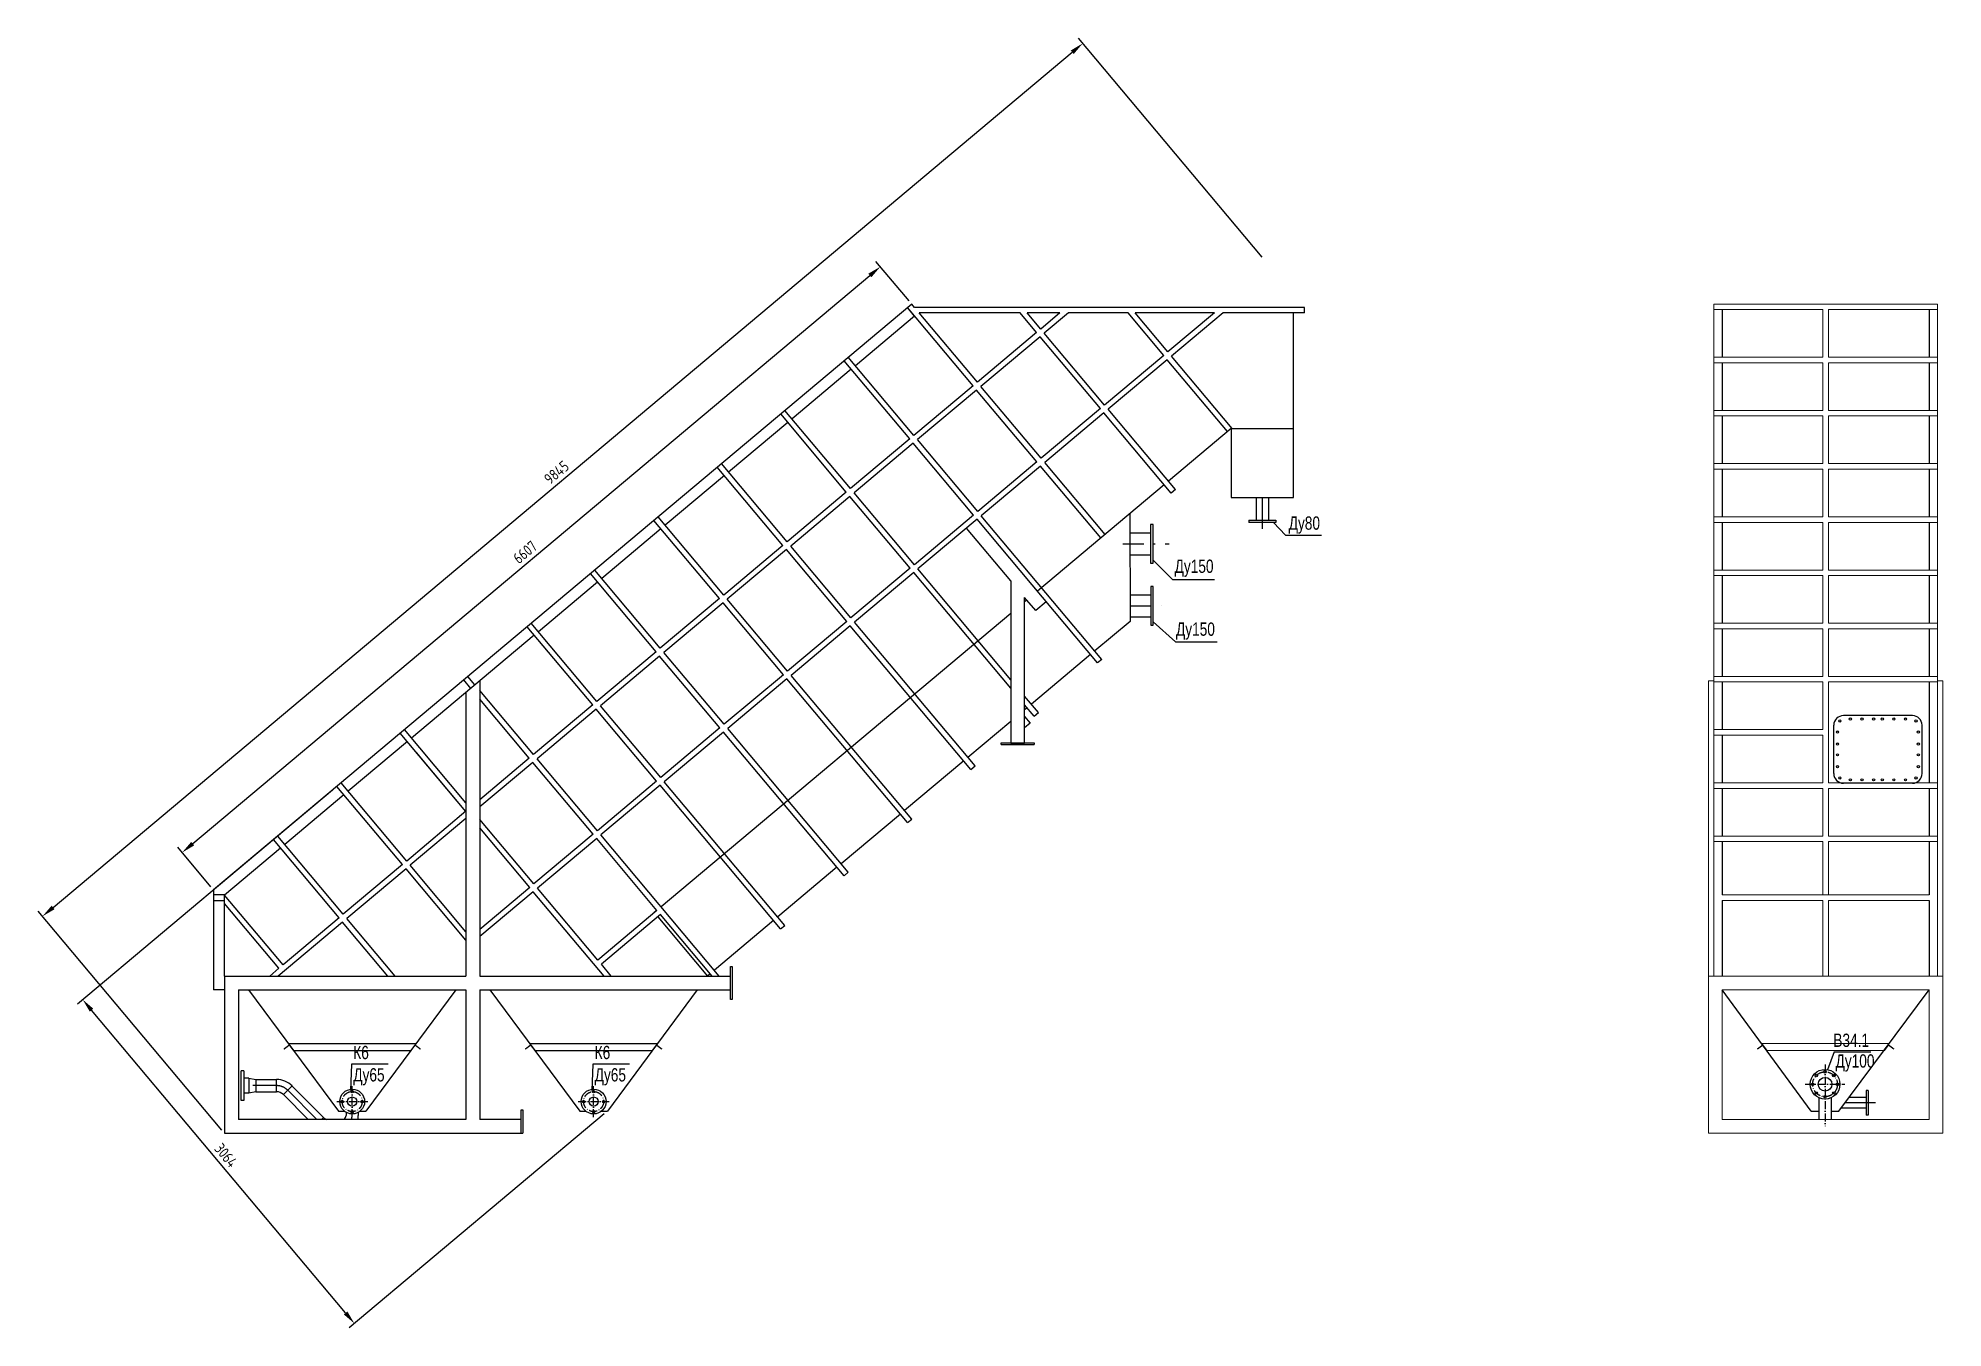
# Model space of a CAD drawing. Extents: x 371029 to 421942, y -92832 to -63356.
# Drawn here: x 371029 to 384837, y -80123 to -70773 of the extents above; entities that cross this region are included whole.
import ezdxf

# ---------------------------------------------------------------- set-up
doc = ezdxf.new("R2010")
doc.units = 0
doc.header["$LTSCALE"] = 600
doc.header["$MEASUREMENT"] = 0
for name, pattern in [('ACAD_ISO10W100', [18.5, 12, -3, 0.5, -3]), ('DASHDOTX2', [50.8, 25.4, -12.7, 0, -12.7]), ('DASHED', [0.75, 0.5, -0.25]), ('STŘEDOVÁ', [50.8, 31.75, -6.35, 6.35, -6.35])]:
    doc.linetypes.add(name, pattern=pattern)
doc.layers.get('Defpoints').update_dxf_attribs({"linetype": 'CONTINUOUS'})
for name, color, linetype in [('1', 7, 'CONTINUOUS'), ('оси', 6, 'STŘEDOVÁ'), ('Трубы', 10, 'CONTINUOUS')]:
    doc.layers.add(name, color=color, linetype=linetype)
doc.layers.add('А-Размеры', color=4, linetype='CONTINUOUS', lineweight=20)
doc.layers.add('Конструкции', color=220, linetype='CONTINUOUS', lineweight=18)
doc.styles.add('GOST 2.304', font='CS_Gost2304.shx')
doc.styles.add('MONARCH', font='monarch', dxfattribs={"width": 0.77})
doc.styles.add('MONARCH0', font='monarch0.shx', dxfattribs={"width": 0.77})
doc.dimstyles.get("Standard").update_dxf_attribs({"dimtxt": 3, "dimasz": 3, "dimexe": 2.5, "dimexo": 2.5, "dimgap": 1.5, "dimtad": 0, "dimtih": 1, "dimtoh": 1, "dimdec": 0, "dimzin": 0, "dimdsep": 46, "dimtxsty": 'MONARCH0', "dimcen": -3, "dimdle": 1.25, "dimadec": 0, "dimazin": 0, "dimtfac": 0.75, "dimtdec": 0, "dimtofl": 0, "dimtmove": 2, "dimatfit": 3, "dimfxl": 1, "dimtvp": 1.5, "dimtolj": 1, "dimtzin": 0, "dimarcsym": 0})

msp = doc.modelspace()

# ---------------------------------------------------------------- texts
at = {"layer": '1', "ltscale": 0.3, "char_height": 96.25, "width": 709.579, "style": 'MONARCH'}
for s, insert, attachment_point in [('Ду80', (380095, -74240.5), 1), ('Ду150', (379268, -74553.5), 1), ('Ду150', (379277.9, -75009.3), 1), ('В34.1', (384302.2, -77989.8), 3), ('К6', (373313.8, -78078.4), 1), ('К6', (375063.8, -78078.4), 1), ('Ду100', (384341.3, -78139.8), 3), ('Ду65', (373313.8, -78240.3), 1), ('Ду65', (375063.8, -78240.3), 1)]:
    msp.add_mtext(s, dxfattribs=dict(at, insert=insert, attachment_point=attachment_point))

# ---------------------------------------------------------------- blocks, each defined once
blk = doc.blocks.new('*D23')
at = {"layer": 'Defpoints', "color": 0, "ltscale": 0.3, "transparency": 16777216}
for p in [(373186, -76205), (371352, -77743), (375156, -78552)]:
    blk.add_point(p, dxfattribs=at)
at = {"layer": 'А-Размеры', "color": 0, "lineweight": -2, "ltscale": 0.3, "transparency": 16777216}
for p, q in [((373163, -76224), (371314, -77776)), ((373258, -80014), (371417, -77820)), ((375133, -78571), (373284, -80123))]:
    blk.add_line(p, q, dxfattribs=at)
at = {"layer": 'А-Размеры', "color": 0, "ltscale": 0.3, "transparency": 16777216}
for points in [[(371429, -77809), (371404, -77831), (371352, -77743)], [(373271, -80004), (373245, -80025), (373322, -80091)]]:
    blk.add_solid(points, dxfattribs=at)
at = {"layer": 'А-Размеры', "color": 0, "ltscale": 0.3, "transparency": 16777216, "insert": (372391, -78872), "char_height": 80, "attachment_point": 5, "rotation": 310, "style": 'GOST 2.304'}
blk.add_mtext('\\A1;3064', dxfattribs=at)
blk = doc.blocks.new('*D24')
at = {"layer": 'Defpoints', "color": 0, "ltscale": 0.3, "transparency": 16777216}
for p in [(378602, -70811), (379922, -72384), (372381, -78712)]:
    blk.add_point(p, dxfattribs=at)
at = {"layer": 'А-Размеры', "color": 0, "lineweight": -2, "ltscale": 0.3, "transparency": 16777216}
for p, q in [((379903, -72361), (378570, -70773)), ((371138, -77075), (378526, -70876)), ((372361, -78689), (371029, -77101))]:
    blk.add_line(p, q, dxfattribs=at)
at = {"layer": 'А-Размеры', "color": 0, "ltscale": 0.3, "transparency": 16777216}
for points in [[(378515, -70863), (378537, -70888), (378602, -70811)], [(371127, -77062), (371148, -77088), (371061, -77139)]]:
    blk.add_solid(points, dxfattribs=at)
at = {"layer": 'А-Размеры', "color": 0, "ltscale": 0.3, "transparency": 16777216, "insert": (374787, -73922), "char_height": 80, "attachment_point": 5, "rotation": 40, "style": 'GOST 2.304'}
blk.add_mtext('\\A1;9845', dxfattribs=at)
blk = doc.blocks.new('*D25')
at = {"layer": 'Defpoints', "color": 0, "ltscale": 0.3, "transparency": 16777216}
for p in [(377135, -72430), (377362, -72701), (372301, -76948)]:
    blk.add_point(p, dxfattribs=at)
at = {"layer": 'А-Размеры', "color": 0, "lineweight": -2, "ltscale": 0.3, "transparency": 16777216}
for p, q in [((372150, -76612), (377058, -72494)), ((377343, -72678), (377103, -72392)), ((372282, -76925), (372041, -76638))]:
    blk.add_line(p, q, dxfattribs=at)
at = {"layer": 'А-Размеры', "color": 0, "ltscale": 0.3, "transparency": 16777216}
for points in [[(377047, -72481), (377069, -72507), (377135, -72430)], [(372139, -76600), (372161, -76625), (372073, -76677)]]:
    blk.add_solid(points, dxfattribs=at)
at = {"layer": 'А-Размеры', "color": 0, "ltscale": 0.3, "transparency": 16777216, "insert": (374559, -74500), "char_height": 80, "attachment_point": 5, "rotation": 40, "style": 'GOST 2.304'}
blk.add_mtext('\\A1;6607', dxfattribs=at)

# ---------------------------------------------------------------- dimensions: what is measured, and where the dimension line sits
at = {"layer": 'А-Размеры', "ltscale": 0.3}
for p1, p2, distance, picture, middle in [((372380.7, -78712), (379922.1, -72384), 2053, '*D24', (374786.7, -73921.6)), ((372300.8, -76947.7), (377362.1, -72700.7), 353.6, '*D25', (374559.1, -74499.7)), ((375155.8, -78552.1), (373186.1, -76204.8), 2393.8, '*D23', (372390.8, -78872.2))]:
    dim = msp.add_aligned_dim(p1=p1, p2=p2, distance=distance, dimstyle='Standard', override={"dimscale": 100, "dimtxt": 0.8, "dimasz": 1, "dimexe": 0.5, "dimexo": 0.3, "dimgap": 0.3, "dimtad": 1, "dimtih": 0, "dimtoh": 0, "dimtxsty": 'GOST 2.304', "dimcen": 0.05, "dimdle": 0.2, "dimtfac": 1, "dimtix": 1, "dimtofl": 1, "dimtvp": 2.25}, dxfattribs=at)
    dim.commit()
    dim.dimension.update_dxf_attribs({"geometry": picture, "text_midpoint": middle})

# ---------------------------------------------------------------- linework, layer by layer
at = {"layer": '1', "ltscale": 0.3}
for p, q in [((377362.1, -72700.7), (372300.8, -76947.7)), ((377382.9, -72787.7), (377331.4, -72726.4)), ((377807.1, -73293.3), (377331.4, -72726.4)), ((377382.7, -72725.3), (377362.1, -72700.7)), ((377382.7, -72725.3), (377362.1, -72700.7)), ((380208.5, -72725.3), (377382.7, -72725.3)), ((378147.2, -72765.3), (377416.2, -72765.3)), ((377837.7, -73267.6), (377416.2, -72765.3)), ((378266.7, -72907.6), (378147.2, -72765.3)), ((378436.4, -72765.3), (378199.5, -72765.3)), ((378297.4, -72881.9), (378199.5, -72765.3)), ((378436.4, -72765.3), (378297.4, -72881.9)), ((378498.7, -72765.3), (378323.1, -72912.6)), ((378930.5, -72765.3), (378498.7, -72765.3)), ((379189.2, -73073.5), (378930.5, -72765.3)), ((379556.5, -72765.3), (378982.7, -72765.3)), ((379219.8, -73047.8), (378982.7, -72765.3)), ((379556.5, -72765.3), (379219.8, -73047.8)), ((379618.8, -72765.3), (379245.5, -73078.5)), ((380208.5, -72765.3), (379618.8, -72765.3)), ((380128.5, -74102.8), (380128.5, -72765.3)), ((380208.5, -72765.3), (380208.5, -72725.3)), ((383237.4, -72740.7), (383237.4, -73086.4)), ((384737.4, -72740.7), (384737.4, -73086.4)), ((377382.9, -72787.7), (376953.9, -73147.7)), ((378266.7, -72907.6), (377837.7, -73267.6)), ((378292.4, -72938.3), (377863.5, -73298.2)), ((378729.5, -73459.2), (378292.4, -72938.3)), ((378760.2, -73433.5), (378323.1, -72912.6)), ((376923.2, -73173.4), (376494.2, -73533.4)), ((377347.5, -73679), (376871.8, -73112.1)), ((377378.1, -73653.3), (376902.5, -73086.4)), ((379189.2, -73073.5), (378760.2, -73433.5)), ((379214.9, -73104.2), (378785.9, -73464.1)), ((379652, -73625.1), (379214.9, -73104.2)), ((379685.5, -73602.8), (379245.5, -73078.5)), ((383237.4, -73126.4), (383237.4, -73472.1)), ((384737.4, -73126.4), (384737.4, -73472.1)), ((377807.1, -73293.3), (377378.1, -73653.3)), ((378300.5, -73819.2), (377863.5, -73298.2)), ((377832.8, -73324), (377403.8, -73683.9)), ((378269.9, -73844.9), (377832.8, -73324)), ((378729.5, -73459.2), (378300.5, -73819.2)), ((376463.6, -73559.1), (376034.6, -73919)), ((376887.8, -74064.7), (376412.2, -73497.8)), ((376918.5, -74038.9), (376442.8, -73472.1)), ((378755.2, -73489.8), (378326.3, -73849.8)), ((379243.8, -74072), (378755.2, -73489.8)), ((379274.4, -74046.3), (378785.9, -73464.1)), ((383237.4, -73512.1), (383237.4, -73857.7)), ((384737.4, -73512.1), (384737.4, -73857.7)), ((377347.5, -73679), (376918.5, -74038.9)), ((377373.2, -73709.6), (376944.2, -74069.6)), ((377810.3, -74230.5), (377373.2, -73709.6)), ((377840.9, -74204.8), (377403.8, -73683.9)), ((379678.5, -73602.8), (379223, -73985)), ((379678.5, -73602.8), (380128.5, -73602.8)), ((379678.5, -73602.8), (379678.5, -74102.8)), ((376458.9, -74424.6), (375983.2, -73857.7)), ((378269.9, -73844.9), (377840.9, -74204.8)), ((378295.6, -73875.5), (377866.6, -74235.5)), ((378732.7, -74396.4), (378295.6, -73875.5)), ((378763.4, -74370.7), (378326.3, -73849.8)), ((376004, -73944.7), (375575, -74304.7)), ((376428.2, -74450.3), (375952.6, -73883.5)), ((379192.3, -74010.7), (378273.1, -74782.1)), ((383237.4, -73897.7), (383237.4, -74243.4)), ((384737.4, -73897.7), (384737.4, -74243.4)), ((376887.8, -74064.7), (376458.9, -74424.6)), ((376913.6, -74095.3), (376484.6, -74455.3)), ((377350.7, -74616.2), (376913.6, -74095.3)), ((377381.3, -74590.5), (376944.2, -74069.6)), ((379274.4, -74046.3), (379243.8, -74072)), ((379678.5, -74102.8), (380128.5, -74102.8)), ((379858.5, -74102.8), (379858.5, -74266.9)), ((379903.5, -74102.8), (379903.5, -74331.2)), ((379948.5, -74102.8), (379948.5, -74266.9)), ((375968.6, -74836), (375492.9, -74269.1)), ((375999.2, -74810.3), (375523.6, -74243.4)), ((377810.3, -74230.5), (377381.3, -74590.5)), ((377836, -74261.2), (377407, -74621.1)), ((378709.9, -75302.7), (377836, -74261.2)), ((378740.5, -75277), (377866.6, -74235.5)), ((378942.6, -74220.3), (378945, -75001)), ((379805.5, -74266.9), (380001.5, -74266.9)), ((379805.5, -74266.9), (379805.5, -74284.9)), ((380001.5, -74284.9), (379805.5, -74284.9)), ((379985.2, -74284.9), (380071.5, -74376.4)), ((380001.5, -74266.9), (380001.5, -74284.9)), ((383237.4, -74283.4), (383237.4, -74629.1)), ((384737.4, -74283.4), (384737.4, -74629.1)), ((375544.4, -74330.4), (375115.4, -74690.4)), ((378080.8, -74708.5), (377759.4, -74325.5)), ((378943.2, -74359.3), (379093.4, -74359.3)), ((379093.4, -74299.3), (379093.4, -74579.3)), ((379111.4, -74299.3), (379093.4, -74299.3)), ((379111.4, -74579.3), (379111.4, -74299.3)), ((380071.5, -74376.4), (380333.2, -74376.4)), ((376428.2, -74450.3), (375999.2, -74810.3)), ((376453.9, -74481), (376024.9, -74840.9)), ((376891, -75001.9), (376453.9, -74481)), ((376921.7, -74976.2), (376484.6, -74455.3)), ((378943.7, -74519.3), (379093.4, -74519.3)), ((379111.4, -74556.6), (379252.6, -74696.9)), ((375509, -75221.7), (375033.3, -74654.8)), ((375539.6, -75196), (375063.9, -74629.1)), ((377350.7, -74616.2), (376921.7, -74976.2)), ((377376.4, -74646.9), (376947.4, -75006.8)), ((378080.8, -75486.4), (377376.4, -74646.9)), ((378080.8, -75424.1), (377407, -74621.1)), ((379093.4, -74579.3), (379111.4, -74579.3)), ((379252.6, -74696.9), (379557.1, -74696.9)), ((383237.4, -74669.1), (383237.4, -75014.8)), ((384737.4, -74669.1), (384737.4, -75014.8)), ((375084.7, -74716.1), (374655.7, -75076.1)), ((375968.6, -74836), (375539.6, -75196)), ((376462, -75361.8), (376024.9, -74840.9)), ((378080.8, -74708.5), (378080.8, -75882.7)), ((378180.8, -75882.7), (378180.8, -74827.7)), ((378260.8, -74923), (378180.8, -74827.7)), ((378944.4, -74809.3), (379094.6, -74809.3)), ((379094.6, -74749.3), (379094.6, -75029.3)), ((379112.6, -74749.3), (379094.6, -74749.3)), ((379112.6, -75029.3), (379112.6, -74749.3)), ((378080.8, -74943.4), (375546, -77070.4)), ((375994.3, -74866.6), (375565.3, -75226.6)), ((376431.4, -75387.6), (375994.3, -74866.6)), ((378196.5, -74846.4), (378180.8, -74859.5)), ((378337.4, -74858.7), (378260.8, -74923)), ((378944.9, -74969.3), (379094.6, -74969.3)), ((374625.1, -75101.8), (373736.5, -75847.4)), ((375049.3, -75607.4), (374573.7, -75040.5)), ((375080, -75581.6), (374604.3, -75014.8)), ((376891, -75001.9), (376462, -75361.8)), ((376916.7, -75032.5), (376487.8, -75392.5)), ((377790.6, -76074), (376916.7, -75032.5)), ((377821.3, -76048.3), (376947.4, -75006.8)), ((378945, -75001), (378689.1, -75215.7)), ((379094.6, -75029.3), (379112.6, -75029.3)), ((379112.6, -75004.9), (379274.3, -75149)), ((383237.4, -75054.8), (383237.4, -75400.4)), ((384737.4, -75054.8), (384737.4, -75400.4)), ((375509, -75221.7), (375080, -75581.6)), ((375534.7, -75252.3), (375105.7, -75612.3)), ((375971.8, -75773.2), (375534.7, -75252.3)), ((376002.4, -75747.5), (375565.3, -75226.6)), ((378658.5, -75241.4), (378229.5, -75601.3)), ((379274.3, -75149), (379576.8, -75149)), ((376431.4, -75387.6), (376002.4, -75747.5)), ((377361.7, -76434), (376487.8, -75392.5)), ((378740.5, -75277), (378709.9, -75302.7)), ((374165.5, -75487.4), (374114, -75426.2)), ((374130.8, -75516.5), (374130.8, -77572.1)), ((374196.1, -75461.7), (374144.7, -75400.4)), ((374230.8, -75432.6), (374230.8, -77572.1)), ((374620.4, -75967.3), (374230.8, -75503.1)), ((376457.1, -75418.2), (376028.1, -75778.2)), ((377331, -76459.7), (376457.1, -75418.2)), ((383237.4, -75440.4), (383237.4, -75786.1)), ((384737.4, -75440.4), (384737.4, -76171.8)), ((374589.7, -75993), (374230.8, -75565.3)), ((375049.3, -75607.4), (374620.4, -75967.3)), ((375075, -75638), (374646.1, -75998)), ((375512.1, -76158.9), (375075, -75638)), ((375542.8, -76133.2), (375105.7, -75612.3)), ((378280.9, -75662.6), (378180.8, -75543.3)), ((378250.3, -75688.3), (378180.8, -75605.5)), ((378198.9, -75627.1), (378180.8, -75642.2)), ((378250.3, -75688.3), (378280.9, -75662.6)), ((374130.8, -76317.3), (373685.1, -75786.1)), ((375971.8, -75773.2), (375542.8, -76133.2)), ((375997.5, -75803.9), (375568.5, -76163.8)), ((376871.4, -76845.4), (375997.5, -75803.9)), ((376902, -76819.7), (376028.1, -75778.2)), ((378080.8, -75726.1), (377769.9, -75987)), ((378180.8, -75690), (378221.5, -75738.5)), ((378221.5, -75738.5), (378180.8, -75772.6)), ((384046.5, -76104.7), (384046.5, -75754.4)), ((384616.5, -75684.4), (384116.5, -75684.4)), ((384686.5, -76104.7), (384686.5, -75754.4)), ((373705.8, -75873.1), (373276.9, -76233.1)), ((374130.8, -76379.5), (373654.4, -75811.8)), ((378010.8, -75882.7), (378250.8, -75882.7)), ((378010.8, -75894.7), (378010.8, -75882.7)), ((378010.8, -75894.7), (378250.8, -75894.7)), ((378180.8, -75894.7), (378080.8, -75894.7)), ((378250.8, -75882.7), (378250.8, -75894.7)), ((383237.4, -75826.1), (383237.4, -76171.8)), ((374130.8, -76379.5), (373771.2, -75951)), ((374589.7, -75993), (374230.8, -76294.2)), ((374615.4, -76023.7), (374230.8, -76346.4)), ((375052.5, -76544.6), (374615.4, -76023.7)), ((375083.2, -76518.9), (374646.1, -75998)), ((377739.2, -76012.7), (377310.2, -76372.7)), ((377790.6, -76074), (377821.3, -76048.3)), ((373670.5, -76764.4), (373194.8, -76197.5)), ((373701.1, -76738.7), (373225.4, -76171.8)), ((375512.1, -76158.9), (375083.2, -76518.9)), ((375537.9, -76189.5), (375108.9, -76549.5)), ((376411.8, -77231), (375537.9, -76189.5)), ((376442.4, -77205.3), (375568.5, -76163.8)), ((383237.4, -76211.8), (383237.4, -76557.5)), ((384616.5, -76174.7), (384116.5, -76174.7)), ((384737.4, -76211.8), (384737.4, -76557.5)), ((373246.2, -76258.8), (372817.2, -76618.7)), ((374130.8, -76378.1), (373701.1, -76738.7)), ((374130.8, -76430.3), (373726.8, -76769.3)), ((374623.5, -76904.5), (374230.8, -76436.5)), ((374592.9, -76930.2), (374230.8, -76498.7)), ((377279.6, -76398.4), (376850.6, -76758.4)), ((377331, -76459.7), (377361.7, -76434)), ((373210.8, -77150), (372735.2, -76583.2)), ((373241.5, -77124.3), (372765.8, -76557.5)), ((375052.5, -76544.6), (374623.5, -76904.5)), ((375078.2, -76575.2), (374649.2, -76935.2)), ((375515.3, -77096.1), (375078.2, -76575.2)), ((375967, -77572.1), (375108.9, -76549.5)), ((383237.4, -76597.5), (383237.4, -76984.4)), ((384737.4, -76597.5), (384737.4, -76984.4)), ((372786.6, -76644.5), (372380.8, -76985)), ((373670.5, -76764.4), (373241.5, -77124.3)), ((374130.8, -77250.7), (373726.8, -76769.3)), ((373696.2, -76795), (373267.2, -77155)), ((374130.8, -77313), (373696.2, -76795)), ((376820, -76784.1), (376391, -77144)), ((376871.4, -76845.4), (376902, -76819.7)), ((372300.8, -76947.7), (372300.8, -77672.5)), ((372380.8, -76984.4), (372300.8, -76984.4)), ((372300.8, -76984.4), (372300.8, -77024.4)), ((372300.8, -77024.4), (372380.8, -77024.4)), ((372380.8, -77572.1), (372380.8, -76985)), ((372805, -77490.5), (372380.8, -76985)), ((372774.4, -77516.3), (372380.8, -77047.2)), ((374592.9, -76930.2), (374230.8, -77234.1)), ((374618.6, -76960.9), (374230.8, -77286.3)), ((375131.5, -77572.1), (374618.6, -76960.9)), ((375086.3, -77456.1), (374649.2, -76935.2)), ((383237.4, -77024.4), (383237.4, -77572.1)), ((384737.4, -77024.4), (384737.4, -77572.1)), ((373236.5, -77180.7), (372770, -77572.1)), ((373210.8, -77150), (372805, -77490.5)), ((373565, -77572.1), (373236.5, -77180.7)), ((373617.2, -77572.1), (373267.2, -77155)), ((375515.3, -77096.1), (375086.3, -77456.1)), ((375541, -77126.8), (375112.1, -77486.7)), ((375515.3, -77096.1), (375495.4, -77112.8)), ((375521.1, -77143.5), (375880.8, -77572.1)), ((375914.8, -77572.1), (375541, -77126.8)), ((376360.3, -77169.8), (375931.4, -77529.7)), ((376411.8, -77231), (376442.4, -77205.3)), ((372380.8, -77572.1), (374130.8, -77572.1)), ((372380.8, -77572.1), (372380.8, -78712.1)), ((372774.4, -77516.3), (372707.8, -77572.1)), ((374230.8, -77572.1), (375880.8, -77572.1)), ((375183.7, -77572.1), (375112.1, -77486.7)), ((375900.7, -77555.4), (375880.8, -77572.1)), ((375880.8, -77572.1), (376048.8, -77572.1)), ((376048.8, -77742.1), (376048.8, -77502.1)), ((376048.8, -77502.1), (376060.8, -77502.1)), ((376060.8, -77502.1), (376060.8, -77742.1)), ((372380.8, -77672.5), (372300.8, -77672.5)), ((372480.8, -77672.1), (372480.8, -78611.6)), ((372480.8, -77672.1), (374130.8, -77672.1)), ((372554.8, -77672.1), (373205.8, -78552.1)), ((374056.8, -77672.1), (373405.8, -78552.1)), ((374130.8, -77672.5), (374130.8, -78611.6)), ((374230.8, -77672.1), (376048.8, -77672.1)), ((374230.8, -77672.5), (374230.8, -78611.6)), ((374304.8, -77672.1), (374955.8, -78552.1)), ((375806.8, -77672.1), (375155.8, -78552.1)), ((376060.8, -77742.1), (376048.8, -77742.1)), ((383883, -78552.1), (383237.4, -77672.1)), ((384083, -78552.1), (384737.4, -77672.1)), ((372843.3, -78062.1), (373768.3, -78062.1)), ((372880.3, -78112.1), (373731.3, -78112.1)), ((374593.3, -78062.1), (375518.3, -78062.1)), ((374630.3, -78112.1), (375481.3, -78112.1)), ((384049.9, -78122.7), (384001.8, -78251)), ((384049.9, -78122.7), (384314.7, -78122.7)), ((372501.6, -78474.3), (372501.6, -78259.3)), ((372519.6, -78259.3), (372501.6, -78259.3)), ((372519.6, -78259.3), (372519.6, -78474.3)), ((373301.3, -78211.4), (373292.7, -78403.2)), ((373566.1, -78211.4), (373301.3, -78211.4)), ((375051.3, -78211.4), (375042.7, -78403.2)), ((375316.1, -78211.4), (375051.3, -78211.4)), ((372555.8, -78312.3), (372519.6, -78312.3)), ((372555.8, -78421.3), (372519.6, -78421.3)), ((372555.8, -78312.3), (372555.8, -78421.3)), ((372555.8, -78312.3), (372606.8, -78322.3)), ((372606.8, -78411.3), (372555.8, -78421.3)), ((372757.9, -78366.8), (372586.3, -78366.8)), ((372606.8, -78322.3), (372757.9, -78322.3)), ((372606.8, -78322.3), (372606.8, -78411.3)), ((372606.8, -78411.3), (372757.9, -78411.3)), ((372757.9, -78411.3), (372757.9, -78322.3)), ((372869.9, -78368.7), (372807, -78431.7)), ((372987, -78611.6), (372807, -78431.7)), ((373049.9, -78611.6), (372838.5, -78400.2)), ((373098.5, -78597.3), (372866.2, -78365)), ((372519.6, -78474.3), (372501.6, -78474.3)), ((373205.8, -78552.1), (373249.2, -78552.1)), ((373261.3, -78560.4), (373261.3, -78582.1)), ((373350.3, -78560.4), (373350.3, -78582.1)), ((373362.4, -78552.1), (373405.8, -78552.1)), ((374530.6, -78712.2), (374530.6, -78541.7)), ((374530.6, -78541.7), (374542.6, -78541.7)), ((374542.6, -78541.7), (374542.6, -78712.2)), ((374955.8, -78552.1), (374999.2, -78552.1)), ((375112.4, -78552.1), (375155.8, -78552.1)), ((383883, -78552.1), (383938, -78552.1)), ((384028, -78552.1), (384083, -78552.1)), ((374130.8, -78611.6), (372480.8, -78611.6)), ((373084.1, -78611.6), (373098.5, -78597.3)), ((374530.6, -78611.6), (374230.8, -78611.6)), ((372380.8, -78712.1), (374542.6, -78712.1))]:
    msp.add_line(p, q, dxfattribs=at)
at = {"layer": '1', "linetype": 'DASHDOTX2', "ltscale": 0.01}
for p, q in [((378893.4, -74439.3), (379227.2, -74439.3)), ((378944.6, -74889.3), (379227.2, -74889.3))]:
    msp.add_line(p, q, dxfattribs=at)
at = {"layer": '1', "linetype": 'ACAD_ISO10W100', "ltscale": 0.008}
for p, q in [((373305.8, -78594.4), (373305.8, -78369.9)), ((375055.8, -78594.4), (375055.8, -78369.9)), ((373193.5, -78482.1), (373418.1, -78482.1)), ((374943.5, -78482.1), (375168.1, -78482.1))]:
    msp.add_line(p, q, dxfattribs=at)
at = {"layer": '1', "ltscale": 0.3, "const_width": 10}
for points in [[(372880.3, -78112.1), (372850.1, -78072.2), (372810.2, -78102.4)], [(373731.3, -78112.1), (373761.4, -78072.2), (373801.3, -78102.4)], [(374630.3, -78112.1), (374600.1, -78072.2), (374560.2, -78102.4)], [(375481.3, -78112.1), (375511.4, -78072.2), (375551.3, -78102.4)]]:
    msp.add_lwpolyline(points, dxfattribs=at)
at = {"layer": '1', "ltscale": 0.3}
for centre in [(384073.4, -75803.9), (384090.6, -75723.2), (384167.1, -75709.2), (384251.2, -75709.2), (384335.2, -75709.2), (384397.7, -75709.2), (384481.8, -75709.2), (384565.9, -75709.2), (384642.4, -75723.2), (384659.6, -75803.9), (384073.4, -75890.2), (384659.6, -75890.2), (384073.4, -75968.8), (384073.4, -76055.1), (384659.6, -75968.8), (384659.6, -76055.1), (384090.6, -76135.9), (384167.1, -76149.9), (384251.2, -76149.9), (384335.2, -76149.9), (384397.7, -76149.9), (384481.8, -76149.9), (384565.9, -76149.9), (384642.4, -76135.9)]:
    msp.add_circle(centre, 8, dxfattribs=at)
at = {"layer": '1', "ltscale": 0.166667}
for centre, radius in [((373305.8, -78482.1), 90), ((373305.8, -78409.6), 9), ((375055.8, -78482.1), 90), ((375055.8, -78409.6), 9), ((373233.3, -78482.1), 9), ((373305.8, -78482.1), 33), ((373305.8, -78554.6), 9), ((373378.3, -78482.1), 9), ((374983.3, -78482.1), 9), ((375055.8, -78482.1), 33), ((375055.8, -78554.6), 9), ((375128.3, -78482.1), 9)]:
    msp.add_circle(centre, radius, dxfattribs=at)
at = {"layer": '1', "linetype": 'ACAD_ISO10W100', "ltscale": 0.008}
for centre in [(373305.8, -78482.1), (375055.8, -78482.1)]:
    msp.add_circle(centre, 72.5, dxfattribs=at)
at = {"layer": '1', "ltscale": 0.3}
for centre, radius, start, end in [((384116.5, -75754.4), 70, 90, 180), ((384616.5, -75754.4), 70, 0, 90), ((384116.5, -76104.7), 70, 180, 270), ((384616.5, -76104.7), 70, 270, 0), ((372757.9, -78480.8), 158.5, 45, 90), ((372757.9, -78480.8), 69.5, 45, 90), ((373147.6, -78548.1), 69.5, 225, 245.99223), ((373225.8, -78582.1), 35.5, 303.83589, 0), ((373225.8, -78582.1), 80, 338.37103, 0), ((373225.8, -78582.1), 124.5, 346.29942, 0), ((373225.8, -78582.1), 124.5, 346.29942, 0)]:
    msp.add_arc(centre, radius, start, end, dxfattribs=at)
at = {"layer": '1', "linetype": 'DASHED', "ltscale": 0.3}
msp.add_arc((372757.9, -78480.8), 114, 45, 90, dxfattribs=at)
at = {"layer": 'Конструкции', "ltscale": 0.3}
for p, q in [((384797.4, -72700.7), (383177.4, -72700.7)), ((383177.4, -72700.7), (383177.4, -72740.7)), ((383967.4, -72740.7), (383177.4, -72740.7)), ((383177.4, -72740.7), (383177.4, -77572.1)), ((383967.4, -72740.7), (383967.4, -73086.4)), ((384797.4, -72740.7), (384007.4, -72740.7)), ((384007.4, -72740.7), (384007.4, -73086.4)), ((384797.4, -72700.7), (384797.4, -72740.7)), ((384797.4, -72740.7), (384797.4, -77572.1)), ((383967.4, -73086.4), (383177.4, -73086.4)), ((383967.4, -73126.4), (383177.4, -73126.4)), ((383967.4, -73126.4), (383967.4, -73472.1)), ((384797.4, -73086.4), (384007.4, -73086.4)), ((384797.4, -73126.4), (384007.4, -73126.4)), ((384007.4, -73126.4), (384007.4, -73472.1)), ((383967.4, -73472.1), (383177.4, -73472.1)), ((383967.4, -73512.1), (383177.4, -73512.1)), ((383967.4, -73512.1), (383967.4, -73857.7)), ((384797.4, -73472.1), (384007.4, -73472.1)), ((384797.4, -73512.1), (384007.4, -73512.1)), ((384007.4, -73512.1), (384007.4, -73857.7)), ((383967.4, -73857.7), (383177.4, -73857.7)), ((384797.4, -73857.7), (384007.4, -73857.7)), ((383967.4, -73897.7), (383177.4, -73897.7)), ((383967.4, -73897.7), (383967.4, -74243.4)), ((384797.4, -73897.7), (384007.4, -73897.7)), ((384007.4, -73897.7), (384007.4, -74243.4)), ((383967.4, -74243.4), (383177.4, -74243.4)), ((383967.4, -74283.4), (383177.4, -74283.4)), ((383967.4, -74283.4), (383967.4, -74629.1)), ((384797.4, -74243.4), (384007.4, -74243.4)), ((384797.4, -74283.4), (384007.4, -74283.4)), ((384007.4, -74283.4), (384007.4, -74629.1)), ((383967.4, -74629.1), (383177.4, -74629.1)), ((383967.4, -74669.1), (383177.4, -74669.1)), ((383967.4, -74669.1), (383967.4, -75014.8)), ((384797.4, -74629.1), (384007.4, -74629.1)), ((384797.4, -74669.1), (384007.4, -74669.1)), ((384007.4, -74669.1), (384007.4, -75014.8)), ((383967.4, -75014.8), (383177.4, -75014.8)), ((383967.4, -75054.8), (383177.4, -75054.8)), ((383967.4, -75054.8), (383967.4, -75400.4)), ((384797.4, -75014.8), (384007.4, -75014.8)), ((384797.4, -75054.8), (384007.4, -75054.8)), ((384007.4, -75054.8), (384007.4, -75400.4)), ((383137.4, -75432.6), (383137.4, -78712.1)), ((383137.4, -75432.6), (383177.4, -75432.6)), ((383967.4, -75400.4), (383177.4, -75400.4)), ((383967.4, -75440.4), (383177.4, -75440.4)), ((383967.4, -75440.4), (383967.4, -75786.1)), ((384797.4, -75400.4), (384007.4, -75400.4)), ((384797.4, -75440.4), (384007.4, -75440.4)), ((384007.4, -75440.4), (384007.4, -76171.8)), ((384837.4, -75432.6), (384797.4, -75432.6)), ((384837.4, -78712.1), (384837.4, -75432.6)), ((383967.4, -75786.1), (383177.4, -75786.1)), ((383967.4, -75826.1), (383177.4, -75826.1)), ((383967.4, -75826.1), (383967.4, -76171.8)), ((383967.4, -76171.8), (383177.4, -76171.8)), ((383967.4, -76211.8), (383177.4, -76211.8)), ((383967.4, -76211.8), (383967.4, -76557.5)), ((384797.4, -76171.8), (384007.4, -76171.8)), ((384007.4, -76211.8), (384007.4, -76557.5)), ((384797.4, -76211.8), (384007.4, -76211.8)), ((383967.4, -76557.5), (383177.4, -76557.5)), ((383967.4, -76597.5), (383177.4, -76597.5)), ((383967.4, -76597.5), (383967.4, -76984.4)), ((384797.4, -76557.5), (384007.4, -76557.5)), ((384797.4, -76597.5), (384007.4, -76597.5)), ((384007.4, -76597.5), (384007.4, -76984.4)), ((383237.4, -76984.4), (384737.4, -76984.4)), ((383237.4, -77024.4), (383967.4, -77024.4)), ((383967.4, -77024.4), (383967.4, -77572.1)), ((384007.4, -77024.4), (384007.4, -77572.1)), ((384007.4, -77024.4), (384737.4, -77024.4)), ((383137.4, -77572.1), (384837.4, -77572.1)), ((383237.4, -77672.1), (383237.4, -78612.1)), ((383237.4, -77672.1), (384737.4, -77672.1)), ((384737.4, -77672.1), (384737.4, -78612.1)), ((383524.9, -78062.1), (384449.9, -78062.1)), ((383561.9, -78112.1), (384412.9, -78112.1)), ((383237.4, -78612.1), (384737.4, -78612.1)), ((383137.4, -78712.1), (384837.4, -78712.1))]:
    msp.add_line(p, q, dxfattribs=at)
at = {"layer": 'Конструкции', "ltscale": 0.3, "const_width": 10}
for points in [[(383561.9, -78112.1), (383531.8, -78072.2), (383491.9, -78102.4)], [(384412.9, -78112.1), (384443.1, -78072.2), (384483, -78102.4)]]:
    msp.add_lwpolyline(points, dxfattribs=at)
at = {"layer": 'оси', "linetype": 'ACAD_ISO10W100', "ltscale": 0.008}
for p, q in [((383983, -78213), (383983, -78659.9)), ((383839.2, -78356.8), (384126.8, -78356.8))]:
    msp.add_line(p, q, dxfattribs=at)
at = {"layer": 'оси', "ltscale": 0.3}
msp.add_line((384349.7, -78491.8), (384132, -78491.8), dxfattribs=at)
at = {"layer": 'оси', "linetype": 'ACAD_ISO10W100', "ltscale": 0.008}
msp.add_circle((383983, -78356.8), 90, dxfattribs=at)
at = {"layer": 'Трубы', "ltscale": 0.3}
for p, q in [((384281.8, -78401.8), (384281.8, -78581.8)), ((384294.8, -78401.8), (384281.8, -78401.8)), ((384294.8, -78401.8), (384294.8, -78581.8)), ((383938, -78454.4), (383938, -78612.1)), ((384028, -78454.4), (384028, -78612.1)), ((384281.8, -78529.8), (384099.6, -78529.8)), ((384281.8, -78453.8), (384156.1, -78453.8)), ((384294.8, -78581.8), (384281.8, -78581.8))]:
    msp.add_line(p, q, dxfattribs=at)
at = {"layer": 'Трубы', "ltscale": 0.166667}
for centre, radius in [((383983, -78356.8), 107.5), ((383919.4, -78293.2), 9), ((383983, -78266.8), 9), ((384046.6, -78293.2), 9), ((383893, -78356.8), 9), ((383919.4, -78420.5), 9), ((383983, -78356.8), 50), ((384046.6, -78420.5), 9), ((384073, -78356.8), 9), ((383983, -78446.8), 9)]:
    msp.add_circle(centre, radius, dxfattribs=at)

msp.set_redraw_order([(e.dxf.handle, doc.entitydb.next_handle()) for e in msp.query("TEXT MTEXT ATTDEF DIMENSION ARC_DIMENSION")])  # texts and dimensions are drawn at this point

doc.saveas('drawing.dxf')
